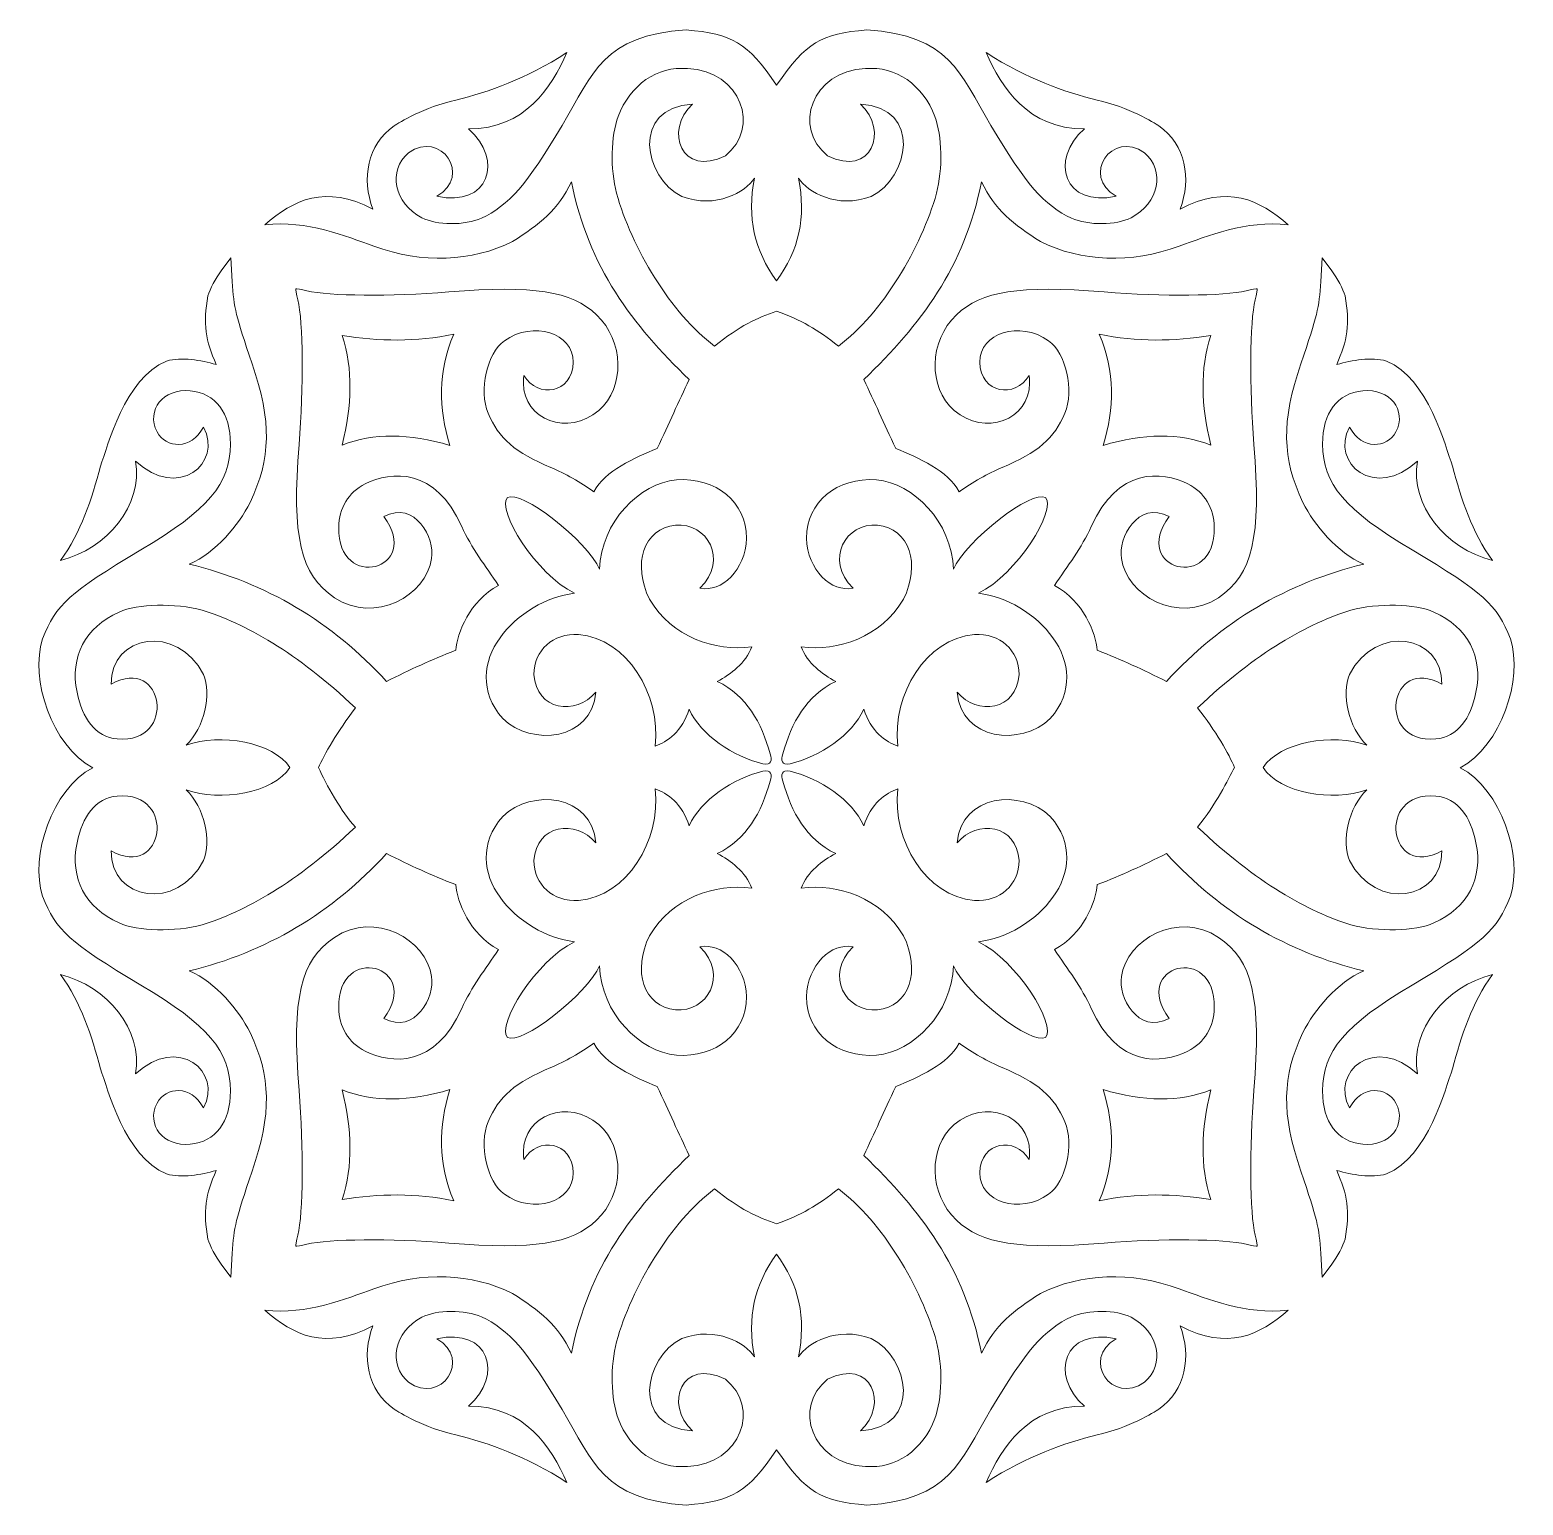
# Model space of a CAD drawing. Header units: inches. Extents: x -4.85 to 4.85, y -4.79 to 4.79.
import ezdxf

# ---------------------------------------------------------------- set-up
doc = ezdxf.new("R2010")
doc.units = ezdxf.units.IN
doc.header["$MEASUREMENT"] = 0
doc.layers.add('Layer 1', color=7, linetype='Continuous')

msp = doc.modelspace()

# ---------------------------------------------------------------- linework, layer by layer
at = {"layer": 'Layer 1', "color": 250, "lineweight": 20}
for points, knots in [([(4.4375, -0.0012), (4.7063, -0.1435), (4.8462, -0.5758), (4.7636, -0.8349), (4.7636, -0.8349), (4.6753, -1.0592), (4.5917, -1.1348), (4.1251, -1.4123), (4.1251, -1.4123), (3.6872, -1.6729), (3.546, -1.8401), (3.545, -2.0993), (3.545, -2.0993), (3.5442, -2.3024), (3.6397, -2.429), (3.8059, -2.445), (3.8059, -2.445), (3.9802, -2.4617), (4.0938, -2.3201), (4.0202, -2.178), (4.0202, -2.178), (3.9636, -2.0719), (3.7984, -2.0586), (3.7201, -2.2082), (3.7201, -2.2082), (3.59, -1.9761), (3.887, -1.7311), (4.1597, -1.9887), (4.1597, -1.9887), (4.1122, -1.7006), (4.3427, -1.4206), (4.647, -1.3433), (4.647, -1.3433), (4.5156, -1.5263), (4.4444, -1.7413), (4.3878, -1.9557), (4.3878, -1.9557), (4.3409, -2.0845), (4.2301, -2.5257), (3.9596, -2.6381), (3.9596, -2.6381), (3.86, -2.6651), (3.7372, -2.6437), (3.6364, -2.6151), (3.6364, -2.6151), (3.7047, -2.7691), (3.7236, -2.8811), (3.6905, -3.0612), (3.6905, -3.0612), (3.6782, -3.1033), (3.6399, -3.176), (3.6053, -3.2228), (3.6053, -3.2228), (3.6053, -3.2228), (3.5425, -3.3078), (3.5425, -3.3078), (3.5425, -3.3078), (3.5425, -3.3078), (3.5328, -3.1547), (3.5328, -3.1547), (3.5328, -3.1547), (3.5217, -2.9799), (3.5109, -2.9352), (3.4029, -2.619), (3.4029, -2.619), (3.2763, -2.248), (3.2802, -2.005), (3.4171, -1.7202), (3.4171, -1.7202), (3.4916, -1.5707), (3.6368, -1.3963), (3.8115, -1.3202), (3.8115, -1.3202), (3.3151, -1.1988), (2.8834, -0.9462), (2.5311, -0.5579), (2.5311, -0.5579), (2.3768, -0.6351), (2.2439, -0.6993), (2.0819, -0.7604), (2.0819, -0.7604), (2.0734, -0.8725), (1.9922, -1.0801), (1.8039, -1.1817), (1.8039, -1.1817), (1.8886, -1.3057), (1.9804, -1.4265), (2.043, -1.5636), (2.043, -1.5636), (2.2135, -1.9487), (2.4991, -1.9259), (2.6705, -1.8401), (2.6705, -1.8401), (2.7794, -1.7856), (2.8388, -1.6821), (2.8415, -1.5594), (2.8415, -1.5594), (2.8504, -1.1352), (2.2943, -1.2831), (2.5484, -1.6286), (2.5484, -1.6286), (2.3466, -1.7366), (2.2119, -1.4842), (2.2394, -1.3572), (2.2394, -1.3572), (2.2703, -1.1142), (2.6086, -0.9284), (2.8679, -1.1023), (2.8679, -1.1023), (3.091, -1.2518), (3.1475, -1.4955), (3.0985, -2.0972), (3.0985, -2.0972), (3.0684, -2.4674), (3.0721, -2.8939), (3.1066, -3.0352), (3.1066, -3.0352), (3.1157, -3.0724), (3.1214, -3.1045), (3.1194, -3.1065), (3.1194, -3.1065), (3.1172, -3.1086), (3.0851, -3.103), (3.0479, -3.094), (3.0479, -3.094), (2.9032, -3.0591), (2.5103, -3.0559), (2.1261, -3.0865), (2.1261, -3.0865), (1.5711, -3.1307), (1.3332, -3.0936), (1.1677, -2.937), (1.1677, -2.937), (0.9885, -2.7674), (0.9819, -2.4686), (1.1541, -2.3176), (1.1541, -2.3176), (1.3481, -2.1476), (1.6437, -2.2549), (1.6422, -2.4948), (1.6422, -2.4948), (1.6421, -2.5217), (1.6419, -2.5373), (1.6397, -2.5438), (1.6397, -2.5438), (1.5505, -2.3946), (1.324, -2.4238), (1.3188, -2.6299), (1.3188, -2.6299), (1.3188, -2.8219), (1.5784, -2.9024), (1.7663, -2.7689), (1.7663, -2.7689), (1.8796, -2.6884), (1.9337, -2.4479), (1.8719, -2.2995), (1.8719, -2.2995), (1.8043, -2.1373), (1.6948, -2.0426), (1.4648, -1.9471), (1.4648, -1.9471), (1.3714, -1.9078), (1.2736, -1.8519), (1.1859, -1.7901), (1.1859, -1.7901), (1.1127, -1.9266), (0.9227, -2.0082), (0.7742, -2.0714), (0.7742, -2.0714), (0.6965, -2.2341), (0.6359, -2.3745), (0.5662, -2.5176), (0.5662, -2.5176), (0.937, -2.8745), (1.2201, -3.2463), (1.3306, -3.8003), (1.3306, -3.8003), (1.4152, -3.6223), (1.5382, -3.5236), (1.7132, -3.4132), (1.7132, -3.4132), (1.979, -3.2823), (2.2988, -3.2687), (2.6138, -3.3832), (2.6138, -3.3832), (2.797, -3.4485), (3.0458, -3.5533), (3.321, -3.5218), (3.321, -3.5218), (3.1353, -3.6856), (2.9284, -3.7852), (2.6191, -3.6239), (2.6191, -3.6239), (2.6955, -3.8225), (2.6562, -4.041), (2.4817, -4.164), (2.4817, -4.164), (2.4513, -4.1856), (2.2847, -4.2877), (2.0813, -4.3307), (2.0813, -4.3307), (1.8628, -4.387), (1.6347, -4.4654), (1.3607, -4.6394), (1.3607, -4.6394), (1.4605, -4.412), (1.6336, -4.1431), (1.9981, -4.1452), (1.9981, -4.1452), (1.77, -3.9436), (1.8666, -3.6314), (2.2051, -3.708), (2.2051, -3.708), (1.9716, -3.8388), (2.1792, -4.1406), (2.3884, -3.9889), (2.3884, -3.9889), (2.5252, -3.874), (2.4811, -3.6611), (2.3013, -3.5678), (2.3013, -3.5678), (2.205, -3.5178), (2.023, -3.5168), (1.9153, -3.5656), (1.9153, -3.5656), (1.7405, -3.6447), (1.6142, -3.7895), (1.391, -4.1667), (1.391, -4.1667), (1.1845, -4.5145), (1.1275, -4.7493), (0.5859, -4.7873), (0.5859, -4.7873), (0.2853, -4.7602), (0.1962, -4.7096), (0.001, -4.4292), (0.001, -4.4292), (-0.1943, -4.7096), (-0.2852, -4.7602), (-0.5859, -4.7873), (-0.5859, -4.7873), (-1.1275, -4.7493), (-1.1845, -4.5145), (-1.391, -4.1667), (-1.391, -4.1667), (-1.6142, -3.7895), (-1.7405, -3.6447), (-1.9152, -3.5656), (-1.9152, -3.5656), (-2.0231, -3.5168), (-2.205, -3.5178), (-2.3013, -3.5678), (-2.3013, -3.5678), (-2.4811, -3.6611), (-2.5252, -3.874), (-2.3884, -3.9889), (-2.3884, -3.9889), (-2.1791, -4.1406), (-1.9716, -3.8388), (-2.2051, -3.708), (-2.2051, -3.708), (-1.8666, -3.6314), (-1.77, -3.9436), (-1.9981, -4.1452), (-1.9981, -4.1452), (-1.6336, -4.1431), (-1.4605, -4.412), (-1.3607, -4.6394), (-1.3607, -4.6394), (-1.6347, -4.4654), (-1.8628, -4.387), (-2.0813, -4.3307), (-2.0813, -4.3307), (-2.2847, -4.2877), (-2.4513, -4.1856), (-2.4817, -4.164), (-2.4817, -4.164), (-2.6562, -4.041), (-2.6955, -3.8225), (-2.6191, -3.6239), (-2.6191, -3.6239), (-2.9284, -3.7852), (-3.1352, -3.6856), (-3.3209, -3.5218), (-3.3209, -3.5218), (-3.0457, -3.5533), (-2.797, -3.4485), (-2.6138, -3.3832), (-2.6138, -3.3832), (-2.2988, -3.2687), (-1.979, -3.2823), (-1.7132, -3.4132), (-1.7132, -3.4132), (-1.5381, -3.5236), (-1.4152, -3.6223), (-1.3306, -3.8003), (-1.3306, -3.8003), (-1.2201, -3.2463), (-0.937, -2.8745), (-0.5662, -2.5176), (-0.5662, -2.5176), (-0.6359, -2.3745), (-0.6965, -2.2341), (-0.7742, -2.0714), (-0.7742, -2.0714), (-0.9227, -2.0082), (-1.1126, -1.9266), (-1.1859, -1.7901), (-1.1859, -1.7901), (-1.2736, -1.8519), (-1.3713, -1.9078), (-1.4649, -1.9471), (-1.4649, -1.9471), (-1.6948, -2.0426), (-1.8043, -2.1373), (-1.8718, -2.2995), (-1.8718, -2.2995), (-1.9337, -2.4479), (-1.8796, -2.6884), (-1.7663, -2.7689), (-1.7663, -2.7689), (-1.5784, -2.9024), (-1.3188, -2.8219), (-1.3188, -2.6299), (-1.3188, -2.6299), (-1.324, -2.4238), (-1.5505, -2.3946), (-1.6397, -2.5438), (-1.6397, -2.5438), (-1.6419, -2.5373), (-1.6421, -2.5217), (-1.6422, -2.4948), (-1.6422, -2.4948), (-1.6436, -2.2549), (-1.3481, -2.1476), (-1.1541, -2.3176), (-1.1541, -2.3176), (-0.9819, -2.4686), (-0.9885, -2.7674), (-1.1677, -2.937), (-1.1677, -2.937), (-1.3332, -3.0936), (-1.571, -3.1307), (-2.126, -3.0865), (-2.126, -3.0865), (-2.5103, -3.0559), (-2.9032, -3.0591), (-3.0478, -3.094), (-3.0478, -3.094), (-3.0851, -3.103), (-3.1172, -3.1086), (-3.1193, -3.1065), (-3.1193, -3.1065), (-3.1214, -3.1045), (-3.1157, -3.0724), (-3.1066, -3.0352), (-3.1066, -3.0352), (-3.0721, -2.8939), (-3.0684, -2.4674), (-3.0985, -2.0972), (-3.0985, -2.0972), (-3.1475, -1.4955), (-3.091, -1.2518), (-2.8679, -1.1023), (-2.8679, -1.1023), (-2.6086, -0.9284), (-2.2704, -1.1142), (-2.2394, -1.3572), (-2.2394, -1.3572), (-2.2119, -1.4842), (-2.3465, -1.7366), (-2.5484, -1.6286), (-2.5484, -1.6286), (-2.2942, -1.2831), (-2.8504, -1.1352), (-2.8415, -1.5594), (-2.8415, -1.5594), (-2.8387, -1.6821), (-2.7794, -1.7856), (-2.6705, -1.8401), (-2.6705, -1.8401), (-2.4991, -1.9259), (-2.2135, -1.9487), (-2.0429, -1.5636), (-2.0429, -1.5636), (-1.9804, -1.4265), (-1.8886, -1.3057), (-1.8039, -1.1817), (-1.8039, -1.1817), (-1.9922, -1.0801), (-2.0734, -0.8725), (-2.0819, -0.7604), (-2.0819, -0.7604), (-2.2438, -0.6993), (-2.3767, -0.6351), (-2.5311, -0.5579), (-2.5311, -0.5579), (-2.8834, -0.9462), (-3.3151, -1.1988), (-3.8114, -1.3202), (-3.8114, -1.3202), (-3.6368, -1.3963), (-3.4915, -1.5707), (-3.4171, -1.7202), (-3.4171, -1.7202), (-3.2802, -2.005), (-3.2763, -2.248), (-3.4029, -2.619), (-3.4029, -2.619), (-3.5108, -2.9352), (-3.5217, -2.9799), (-3.5328, -3.1547), (-3.5328, -3.1547), (-3.5328, -3.1547), (-3.5425, -3.3078), (-3.5425, -3.3078), (-3.5425, -3.3078), (-3.5425, -3.3078), (-3.6053, -3.2228), (-3.6053, -3.2228), (-3.6053, -3.2228), (-3.6399, -3.176), (-3.6782, -3.1033), (-3.6905, -3.0612), (-3.6905, -3.0612), (-3.7236, -2.8811), (-3.7047, -2.7691), (-3.6364, -2.6151), (-3.6364, -2.6151), (-3.7372, -2.6437), (-3.86, -2.6651), (-3.9596, -2.6381), (-3.9596, -2.6381), (-4.2301, -2.5257), (-4.3409, -2.0845), (-4.3878, -1.9557), (-4.3878, -1.9557), (-4.4444, -1.7413), (-4.5156, -1.5263), (-4.647, -1.3433), (-4.647, -1.3433), (-4.3427, -1.4206), (-4.1121, -1.7006), (-4.1597, -1.9887), (-4.1597, -1.9887), (-3.887, -1.7311), (-3.59, -1.9761), (-3.7201, -2.2082), (-3.7201, -2.2082), (-3.7984, -2.0586), (-3.9636, -2.0719), (-4.0202, -2.178), (-4.0202, -2.178), (-4.0938, -2.3201), (-3.9802, -2.4617), (-3.8059, -2.445), (-3.8059, -2.445), (-3.6397, -2.429), (-3.5442, -2.3024), (-3.545, -2.0993), (-3.545, -2.0993), (-3.546, -1.8401), (-3.6872, -1.6729), (-4.1251, -1.4123), (-4.1251, -1.4123), (-4.5917, -1.1348), (-4.6754, -1.0592), (-4.7636, -0.8349), (-4.7636, -0.8349), (-4.8462, -0.5758), (-4.7062, -0.1435), (-4.4375, -0.0012), (-4.4375, -0.0012), (-4.7062, 0.1411), (-4.8462, 0.5757), (-4.7636, 0.8348), (-4.7636, 0.8348), (-4.6754, 1.0591), (-4.5917, 1.1347), (-4.1251, 1.4123), (-4.1251, 1.4123), (-3.6872, 1.6728), (-3.546, 1.84), (-3.545, 2.0993), (-3.545, 2.0993), (-3.5442, 2.3024), (-3.6397, 2.429), (-3.8059, 2.445), (-3.8059, 2.445), (-3.9802, 2.4617), (-4.0938, 2.32), (-4.0202, 2.1779), (-4.0202, 2.1779), (-3.9636, 2.0719), (-3.7984, 2.0586), (-3.7201, 2.2082), (-3.7201, 2.2082), (-3.59, 1.9761), (-3.887, 1.7311), (-4.1597, 1.9888), (-4.1597, 1.9888), (-4.1121, 1.7006), (-4.3427, 1.4206), (-4.647, 1.3433), (-4.647, 1.3433), (-4.5156, 1.5262), (-4.4444, 1.7413), (-4.3878, 1.9556), (-4.3878, 1.9556), (-4.3409, 2.0845), (-4.2301, 2.5257), (-3.9596, 2.6381), (-3.9596, 2.6381), (-3.86, 2.665), (-3.7372, 2.6436), (-3.6364, 2.6151), (-3.6364, 2.6151), (-3.7047, 2.7691), (-3.7236, 2.8811), (-3.6905, 3.0612), (-3.6905, 3.0612), (-3.6782, 3.1033), (-3.6399, 3.176), (-3.6053, 3.2227), (-3.6053, 3.2227), (-3.6053, 3.2227), (-3.5425, 3.3078), (-3.5425, 3.3078), (-3.5425, 3.3078), (-3.5425, 3.3078), (-3.5328, 3.1547), (-3.5328, 3.1547), (-3.5328, 3.1547), (-3.5217, 2.9799), (-3.5108, 2.9352), (-3.4029, 2.6189), (-3.4029, 2.6189), (-3.2763, 2.2479), (-3.2802, 2.005), (-3.4171, 1.7202), (-3.4171, 1.7202), (-3.4915, 1.5707), (-3.6368, 1.3963), (-3.8114, 1.3201), (-3.8114, 1.3201), (-3.3151, 1.1987), (-2.8834, 0.9462), (-2.5311, 0.5579), (-2.5311, 0.5579), (-2.3767, 0.635), (-2.2438, 0.6993), (-2.0819, 0.7605), (-2.0819, 0.7605), (-2.0734, 0.8725), (-1.9922, 1.0801), (-1.8039, 1.1817), (-1.8039, 1.1817), (-1.8886, 1.3057), (-1.9804, 1.4265), (-2.0429, 1.5637), (-2.0429, 1.5637), (-2.2135, 1.9486), (-2.4991, 1.9259), (-2.6705, 1.8401), (-2.6705, 1.8401), (-2.7794, 1.7856), (-2.8387, 1.6821), (-2.8415, 1.5594), (-2.8415, 1.5594), (-2.8504, 1.1352), (-2.2942, 1.283), (-2.5484, 1.6285), (-2.5484, 1.6285), (-2.3465, 1.7366), (-2.2119, 1.4842), (-2.2394, 1.3572), (-2.2394, 1.3572), (-2.2704, 1.1142), (-2.6086, 0.9284), (-2.8679, 1.1022), (-2.8679, 1.1022), (-3.091, 1.2518), (-3.1475, 1.4955), (-3.0985, 2.0972), (-3.0985, 2.0972), (-3.0684, 2.4674), (-3.0721, 2.8939), (-3.1066, 3.0352), (-3.1066, 3.0352), (-3.1157, 3.0723), (-3.1214, 3.1044), (-3.1193, 3.1065), (-3.1193, 3.1065), (-3.1172, 3.1086), (-3.0851, 3.103), (-3.0478, 3.094), (-3.0478, 3.094), (-2.9032, 3.0591), (-2.5103, 3.056), (-2.126, 3.0865), (-2.126, 3.0865), (-1.571, 3.1306), (-1.3332, 3.0935), (-1.1677, 2.9369), (-1.1677, 2.9369), (-0.9885, 2.7674), (-0.9819, 2.4685), (-1.1541, 2.3176), (-1.1541, 2.3176), (-1.3481, 2.1476), (-1.6436, 2.2549), (-1.6422, 2.4948), (-1.6422, 2.4948), (-1.6421, 2.5217), (-1.6419, 2.5373), (-1.6397, 2.5438), (-1.6397, 2.5438), (-1.5505, 2.3947), (-1.324, 2.4238), (-1.3188, 2.63), (-1.3188, 2.63), (-1.3188, 2.8218), (-1.5784, 2.9024), (-1.7663, 2.7689), (-1.7663, 2.7689), (-1.8796, 2.6883), (-1.9337, 2.4478), (-1.8718, 2.2995), (-1.8718, 2.2995), (-1.8043, 2.1373), (-1.6948, 2.0426), (-1.4649, 1.9471), (-1.4649, 1.9471), (-1.3713, 1.9078), (-1.2736, 1.8519), (-1.1859, 1.7901), (-1.1859, 1.7901), (-1.1126, 1.9266), (-0.9227, 2.0082), (-0.7742, 2.0714), (-0.7742, 2.0714), (-0.6965, 2.2341), (-0.6359, 2.3744), (-0.5662, 2.5176), (-0.5662, 2.5176), (-0.937, 2.8745), (-1.2201, 3.2464), (-1.3306, 3.8002), (-1.3306, 3.8002), (-1.4152, 3.6223), (-1.5381, 3.5236), (-1.7132, 3.4132), (-1.7132, 3.4132), (-1.979, 3.2822), (-2.2988, 3.2686), (-2.6138, 3.3831), (-2.6138, 3.3831), (-2.797, 3.4484), (-3.0457, 3.5533), (-3.3209, 3.5218), (-3.3209, 3.5218), (-3.1352, 3.6855), (-2.9284, 3.7852), (-2.6191, 3.6239), (-2.6191, 3.6239), (-2.6955, 3.8225), (-2.6562, 4.041), (-2.4817, 4.164), (-2.4817, 4.164), (-2.4513, 4.1855), (-2.2847, 4.2877), (-2.0813, 4.3307), (-2.0813, 4.3307), (-1.8628, 4.387), (-1.6347, 4.4654), (-1.3607, 4.6394), (-1.3607, 4.6394), (-1.4605, 4.4119), (-1.6336, 4.143), (-1.9981, 4.1452), (-1.9981, 4.1452), (-1.77, 3.9436), (-1.8666, 3.6314), (-2.2051, 3.708), (-2.2051, 3.708), (-1.9716, 3.8387), (-2.1791, 4.1405), (-2.3884, 3.9888), (-2.3884, 3.9888), (-2.5252, 3.8739), (-2.4811, 3.6611), (-2.3013, 3.5677), (-2.3013, 3.5677), (-2.205, 3.5178), (-2.0231, 3.5167), (-1.9152, 3.5656), (-1.9152, 3.5656), (-1.7405, 3.6447), (-1.6142, 3.7895), (-1.391, 4.1667), (-1.391, 4.1667), (-1.1845, 4.5144), (-1.1275, 4.7493), (-0.5859, 4.7873), (-0.5859, 4.7873), (-0.2852, 4.7602), (-0.1943, 4.7095), (0.001, 4.4292), (0.001, 4.4292), (0.1962, 4.7095), (0.2853, 4.7602), (0.5859, 4.7873), (0.5859, 4.7873), (1.1275, 4.7493), (1.1845, 4.5144), (1.391, 4.1667), (1.391, 4.1667), (1.6142, 3.7895), (1.7405, 3.6447), (1.9153, 3.5656), (1.9153, 3.5656), (2.023, 3.5167), (2.205, 3.5178), (2.3013, 3.5677), (2.3013, 3.5677), (2.4811, 3.6611), (2.5252, 3.8739), (2.3884, 3.9888), (2.3884, 3.9888), (2.1792, 4.1405), (1.9716, 3.8387), (2.2051, 3.708), (2.2051, 3.708), (1.8666, 3.6314), (1.77, 3.9436), (1.9981, 4.1452), (1.9981, 4.1452), (1.6336, 4.143), (1.4605, 4.4119), (1.3607, 4.6394), (1.3607, 4.6394), (1.6347, 4.4654), (1.8628, 4.387), (2.0813, 4.3307), (2.0813, 4.3307), (2.2847, 4.2877), (2.4513, 4.1855), (2.4817, 4.164), (2.4817, 4.164), (2.6562, 4.041), (2.6955, 3.8225), (2.6191, 3.6239), (2.6191, 3.6239), (2.9284, 3.7852), (3.1353, 3.6855), (3.321, 3.5218), (3.321, 3.5218), (3.0458, 3.5533), (2.797, 3.4484), (2.6138, 3.3831), (2.6138, 3.3831), (2.2988, 3.2686), (1.979, 3.2822), (1.7132, 3.4132), (1.7132, 3.4132), (1.5382, 3.5236), (1.4152, 3.6223), (1.3306, 3.8002), (1.3306, 3.8002), (1.2201, 3.2464), (0.937, 2.8745), (0.5662, 2.5176), (0.5662, 2.5176), (0.6359, 2.3744), (0.6965, 2.2341), (0.7742, 2.0714), (0.7742, 2.0714), (0.9227, 2.0082), (1.1127, 1.9266), (1.1859, 1.7901), (1.1859, 1.7901), (1.2736, 1.8519), (1.3714, 1.9078), (1.4648, 1.9471), (1.4648, 1.9471), (1.6948, 2.0426), (1.8043, 2.1373), (1.8719, 2.2995), (1.8719, 2.2995), (1.9337, 2.4478), (1.8796, 2.6883), (1.7663, 2.7689), (1.7663, 2.7689), (1.5784, 2.9024), (1.3188, 2.8218), (1.3188, 2.63), (1.3188, 2.63), (1.324, 2.4238), (1.5505, 2.3947), (1.6397, 2.5438), (1.6397, 2.5438), (1.6419, 2.5373), (1.6421, 2.5217), (1.6422, 2.4948), (1.6422, 2.4948), (1.6437, 2.2549), (1.3481, 2.1476), (1.1541, 2.3176), (1.1541, 2.3176), (0.9819, 2.4685), (0.9885, 2.7674), (1.1677, 2.9369), (1.1677, 2.9369), (1.3332, 3.0935), (1.5711, 3.1306), (2.1261, 3.0865), (2.1261, 3.0865), (2.5103, 3.056), (2.9032, 3.0591), (3.0479, 3.094), (3.0479, 3.094), (3.0851, 3.103), (3.1172, 3.1086), (3.1194, 3.1065), (3.1194, 3.1065), (3.1214, 3.1044), (3.1157, 3.0723), (3.1066, 3.0352), (3.1066, 3.0352), (3.0721, 2.8939), (3.0684, 2.4674), (3.0985, 2.0972), (3.0985, 2.0972), (3.1475, 1.4955), (3.091, 1.2518), (2.8679, 1.1022), (2.8679, 1.1022), (2.6086, 0.9284), (2.2703, 1.1142), (2.2394, 1.3572), (2.2394, 1.3572), (2.2119, 1.4842), (2.3466, 1.7366), (2.5484, 1.6285), (2.5484, 1.6285), (2.2943, 1.283), (2.8504, 1.1352), (2.8415, 1.5594), (2.8415, 1.5594), (2.8388, 1.6821), (2.7794, 1.7856), (2.6705, 1.8401), (2.6705, 1.8401), (2.4991, 1.9259), (2.2135, 1.9486), (2.043, 1.5637), (2.043, 1.5637), (1.9804, 1.4265), (1.8886, 1.3057), (1.8039, 1.1817), (1.8039, 1.1817), (1.9922, 1.0801), (2.0734, 0.8725), (2.0819, 0.7605), (2.0819, 0.7605), (2.2439, 0.6993), (2.3768, 0.635), (2.5311, 0.5579), (2.5311, 0.5579), (2.8834, 0.9462), (3.3151, 1.1987), (3.8115, 1.3201), (3.8115, 1.3201), (3.6368, 1.3963), (3.4916, 1.5707), (3.4171, 1.7202), (3.4171, 1.7202), (3.2802, 2.005), (3.2763, 2.2479), (3.4029, 2.6189), (3.4029, 2.6189), (3.5109, 2.9352), (3.5217, 2.9799), (3.5328, 3.1547), (3.5328, 3.1547), (3.5328, 3.1547), (3.5425, 3.3078), (3.5425, 3.3078), (3.5425, 3.3078), (3.5425, 3.3078), (3.6053, 3.2227), (3.6053, 3.2227), (3.6053, 3.2227), (3.6399, 3.176), (3.6782, 3.1033), (3.6905, 3.0612), (3.6905, 3.0612), (3.7236, 2.8811), (3.7047, 2.7691), (3.6364, 2.6151), (3.6364, 2.6151), (3.7372, 2.6436), (3.86, 2.665), (3.9596, 2.6381), (3.9596, 2.6381), (4.2301, 2.5257), (4.3409, 2.0845), (4.3878, 1.9556), (4.3878, 1.9556), (4.4444, 1.7413), (4.5156, 1.5262), (4.647, 1.3433), (4.647, 1.3433), (4.3427, 1.4206), (4.1122, 1.7006), (4.1597, 1.9888), (4.1597, 1.9888), (3.887, 1.7311), (3.59, 1.9761), (3.7201, 2.2082), (3.7201, 2.2082), (3.7984, 2.0586), (3.9636, 2.0719), (4.0202, 2.1779), (4.0202, 2.1779), (4.0938, 2.32), (3.9802, 2.4617), (3.8059, 2.445), (3.8059, 2.445), (3.6397, 2.429), (3.5442, 2.3024), (3.545, 2.0993), (3.545, 2.0993), (3.546, 1.84), (3.6872, 1.6728), (4.1251, 1.4123), (4.1251, 1.4123), (4.5917, 1.1347), (4.6753, 1.0591), (4.7636, 0.8348), (4.7636, 0.8348), (4.8462, 0.5757), (4.7063, 0.1411), (4.4375, -0.0012)], [0, 0, 0, 0, 0.004219, 0.004219, 0.004219, 0.004219, 0.008439, 0.008439, 0.008439, 0.008439, 0.012658, 0.012658, 0.012658, 0.012658, 0.016878, 0.016878, 0.016878, 0.016878, 0.021097, 0.021097, 0.021097, 0.021097, 0.025316, 0.025316, 0.025316, 0.025316, 0.029536, 0.029536, 0.029536, 0.029536, 0.033755, 0.033755, 0.033755, 0.033755, 0.037975, 0.037975, 0.037975, 0.037975, 0.042194, 0.042194, 0.042194, 0.042194, 0.046414, 0.046414, 0.046414, 0.046414, 0.050633, 0.050633, 0.050633, 0.050633, 0.054852, 0.054852, 0.054852, 0.054852, 0.059072, 0.059072, 0.059072, 0.059072, 0.063291, 0.063291, 0.063291, 0.063291, 0.067511, 0.067511, 0.067511, 0.067511, 0.07173, 0.07173, 0.07173, 0.07173, 0.075949, 0.075949, 0.075949, 0.075949, 0.080169, 0.080169, 0.080169, 0.080169, 0.084388, 0.084388, 0.084388, 0.084388, 0.088608, 0.088608, 0.088608, 0.088608, 0.092827, 0.092827, 0.092827, 0.092827, 0.097046, 0.097046, 0.097046, 0.097046, 0.101266, 0.101266, 0.101266, 0.101266, 0.105485, 0.105485, 0.105485, 0.105485, 0.109705, 0.109705, 0.109705, 0.109705, 0.113924, 0.113924, 0.113924, 0.113924, 0.118143, 0.118143, 0.118143, 0.118143, 0.122363, 0.122363, 0.122363, 0.122363, 0.126582, 0.126582, 0.126582, 0.126582, 0.130802, 0.130802, 0.130802, 0.130802, 0.135021, 0.135021, 0.135021, 0.135021, 0.139241, 0.139241, 0.139241, 0.139241, 0.14346, 0.14346, 0.14346, 0.14346, 0.147679, 0.147679, 0.147679, 0.147679, 0.151899, 0.151899, 0.151899, 0.151899, 0.156118, 0.156118, 0.156118, 0.156118, 0.160338, 0.160338, 0.160338, 0.160338, 0.164557, 0.164557, 0.164557, 0.164557, 0.168776, 0.168776, 0.168776, 0.168776, 0.172996, 0.172996, 0.172996, 0.172996, 0.177215, 0.177215, 0.177215, 0.177215, 0.181435, 0.181435, 0.181435, 0.181435, 0.185654, 0.185654, 0.185654, 0.185654, 0.189873, 0.189873, 0.189873, 0.189873, 0.194093, 0.194093, 0.194093, 0.194093, 0.198312, 0.198312, 0.198312, 0.198312, 0.202532, 0.202532, 0.202532, 0.202532, 0.206751, 0.206751, 0.206751, 0.206751, 0.21097, 0.21097, 0.21097, 0.21097, 0.21519, 0.21519, 0.21519, 0.21519, 0.219409, 0.219409, 0.219409, 0.219409, 0.223629, 0.223629, 0.223629, 0.223629, 0.227848, 0.227848, 0.227848, 0.227848, 0.232068, 0.232068, 0.232068, 0.232068, 0.236287, 0.236287, 0.236287, 0.236287, 0.240506, 0.240506, 0.240506, 0.240506, 0.244726, 0.244726, 0.244726, 0.244726, 0.248945, 0.248945, 0.248945, 0.248945, 0.253165, 0.253165, 0.253165, 0.253165, 0.257384, 0.257384, 0.257384, 0.257384, 0.261603, 0.261603, 0.261603, 0.261603, 0.265823, 0.265823, 0.265823, 0.265823, 0.270042, 0.270042, 0.270042, 0.270042, 0.274262, 0.274262, 0.274262, 0.274262, 0.278481, 0.278481, 0.278481, 0.278481, 0.2827, 0.2827, 0.2827, 0.2827, 0.28692, 0.28692, 0.28692, 0.28692, 0.291139, 0.291139, 0.291139, 0.291139, 0.295359, 0.295359, 0.295359, 0.295359, 0.299578, 0.299578, 0.299578, 0.299578, 0.303797, 0.303797, 0.303797, 0.303797, 0.308017, 0.308017, 0.308017, 0.308017, 0.312236, 0.312236, 0.312236, 0.312236, 0.316456, 0.316456, 0.316456, 0.316456, 0.320675, 0.320675, 0.320675, 0.320675, 0.324895, 0.324895, 0.324895, 0.324895, 0.329114, 0.329114, 0.329114, 0.329114, 0.333333, 0.333333, 0.333333, 0.333333, 0.337553, 0.337553, 0.337553, 0.337553, 0.341772, 0.341772, 0.341772, 0.341772, 0.345992, 0.345992, 0.345992, 0.345992, 0.350211, 0.350211, 0.350211, 0.350211, 0.35443, 0.35443, 0.35443, 0.35443, 0.35865, 0.35865, 0.35865, 0.35865, 0.362869, 0.362869, 0.362869, 0.362869, 0.367089, 0.367089, 0.367089, 0.367089, 0.371308, 0.371308, 0.371308, 0.371308, 0.375527, 0.375527, 0.375527, 0.375527, 0.379747, 0.379747, 0.379747, 0.379747, 0.383966, 0.383966, 0.383966, 0.383966, 0.388186, 0.388186, 0.388186, 0.388186, 0.392405, 0.392405, 0.392405, 0.392405, 0.396624, 0.396624, 0.396624, 0.396624, 0.400844, 0.400844, 0.400844, 0.400844, 0.405063, 0.405063, 0.405063, 0.405063, 0.409283, 0.409283, 0.409283, 0.409283, 0.413502, 0.413502, 0.413502, 0.413502, 0.417722, 0.417722, 0.417722, 0.417722, 0.421941, 0.421941, 0.421941, 0.421941, 0.42616, 0.42616, 0.42616, 0.42616, 0.43038, 0.43038, 0.43038, 0.43038, 0.434599, 0.434599, 0.434599, 0.434599, 0.438819, 0.438819, 0.438819, 0.438819, 0.443038, 0.443038, 0.443038, 0.443038, 0.447257, 0.447257, 0.447257, 0.447257, 0.451477, 0.451477, 0.451477, 0.451477, 0.455696, 0.455696, 0.455696, 0.455696, 0.459916, 0.459916, 0.459916, 0.459916, 0.464135, 0.464135, 0.464135, 0.464135, 0.468354, 0.468354, 0.468354, 0.468354, 0.472574, 0.472574, 0.472574, 0.472574, 0.476793, 0.476793, 0.476793, 0.476793, 0.481013, 0.481013, 0.481013, 0.481013, 0.485232, 0.485232, 0.485232, 0.485232, 0.489451, 0.489451, 0.489451, 0.489451, 0.493671, 0.493671, 0.493671, 0.493671, 0.49789, 0.49789, 0.49789, 0.49789, 0.50211, 0.50211, 0.50211, 0.50211, 0.506329, 0.506329, 0.506329, 0.506329, 0.510549, 0.510549, 0.510549, 0.510549, 0.514768, 0.514768, 0.514768, 0.514768, 0.518987, 0.518987, 0.518987, 0.518987, 0.523207, 0.523207, 0.523207, 0.523207, 0.527426, 0.527426, 0.527426, 0.527426, 0.531646, 0.531646, 0.531646, 0.531646, 0.535865, 0.535865, 0.535865, 0.535865, 0.540084, 0.540084, 0.540084, 0.540084, 0.544304, 0.544304, 0.544304, 0.544304, 0.548523, 0.548523, 0.548523, 0.548523, 0.552743, 0.552743, 0.552743, 0.552743, 0.556962, 0.556962, 0.556962, 0.556962, 0.561181, 0.561181, 0.561181, 0.561181, 0.565401, 0.565401, 0.565401, 0.565401, 0.56962, 0.56962, 0.56962, 0.56962, 0.57384, 0.57384, 0.57384, 0.57384, 0.578059, 0.578059, 0.578059, 0.578059, 0.582278, 0.582278, 0.582278, 0.582278, 0.586498, 0.586498, 0.586498, 0.586498, 0.590717, 0.590717, 0.590717, 0.590717, 0.594937, 0.594937, 0.594937, 0.594937, 0.599156, 0.599156, 0.599156, 0.599156, 0.603376, 0.603376, 0.603376, 0.603376, 0.607595, 0.607595, 0.607595, 0.607595, 0.611814, 0.611814, 0.611814, 0.611814, 0.616034, 0.616034, 0.616034, 0.616034, 0.620253, 0.620253, 0.620253, 0.620253, 0.624473, 0.624473, 0.624473, 0.624473, 0.628692, 0.628692, 0.628692, 0.628692, 0.632911, 0.632911, 0.632911, 0.632911, 0.637131, 0.637131, 0.637131, 0.637131, 0.64135, 0.64135, 0.64135, 0.64135, 0.64557, 0.64557, 0.64557, 0.64557, 0.649789, 0.649789, 0.649789, 0.649789, 0.654008, 0.654008, 0.654008, 0.654008, 0.658228, 0.658228, 0.658228, 0.658228, 0.662447, 0.662447, 0.662447, 0.662447, 0.666667, 0.666667, 0.666667, 0.666667, 0.670886, 0.670886, 0.670886, 0.670886, 0.675105, 0.675105, 0.675105, 0.675105, 0.679325, 0.679325, 0.679325, 0.679325, 0.683544, 0.683544, 0.683544, 0.683544, 0.687764, 0.687764, 0.687764, 0.687764, 0.691983, 0.691983, 0.691983, 0.691983, 0.696203, 0.696203, 0.696203, 0.696203, 0.700422, 0.700422, 0.700422, 0.700422, 0.704641, 0.704641, 0.704641, 0.704641, 0.708861, 0.708861, 0.708861, 0.708861, 0.71308, 0.71308, 0.71308, 0.71308, 0.7173, 0.7173, 0.7173, 0.7173, 0.721519, 0.721519, 0.721519, 0.721519, 0.725738, 0.725738, 0.725738, 0.725738, 0.729958, 0.729958, 0.729958, 0.729958, 0.734177, 0.734177, 0.734177, 0.734177, 0.738397, 0.738397, 0.738397, 0.738397, 0.742616, 0.742616, 0.742616, 0.742616, 0.746835, 0.746835, 0.746835, 0.746835, 0.751055, 0.751055, 0.751055, 0.751055, 0.755274, 0.755274, 0.755274, 0.755274, 0.759494, 0.759494, 0.759494, 0.759494, 0.763713, 0.763713, 0.763713, 0.763713, 0.767932, 0.767932, 0.767932, 0.767932, 0.772152, 0.772152, 0.772152, 0.772152, 0.776371, 0.776371, 0.776371, 0.776371, 0.780591, 0.780591, 0.780591, 0.780591, 0.78481, 0.78481, 0.78481, 0.78481, 0.78903, 0.78903, 0.78903, 0.78903, 0.793249, 0.793249, 0.793249, 0.793249, 0.797468, 0.797468, 0.797468, 0.797468, 0.801688, 0.801688, 0.801688, 0.801688, 0.805907, 0.805907, 0.805907, 0.805907, 0.810127, 0.810127, 0.810127, 0.810127, 0.814346, 0.814346, 0.814346, 0.814346, 0.818565, 0.818565, 0.818565, 0.818565, 0.822785, 0.822785, 0.822785, 0.822785, 0.827004, 0.827004, 0.827004, 0.827004, 0.831224, 0.831224, 0.831224, 0.831224, 0.835443, 0.835443, 0.835443, 0.835443, 0.839662, 0.839662, 0.839662, 0.839662, 0.843882, 0.843882, 0.843882, 0.843882, 0.848101, 0.848101, 0.848101, 0.848101, 0.852321, 0.852321, 0.852321, 0.852321, 0.85654, 0.85654, 0.85654, 0.85654, 0.860759, 0.860759, 0.860759, 0.860759, 0.864979, 0.864979, 0.864979, 0.864979, 0.869198, 0.869198, 0.869198, 0.869198, 0.873418, 0.873418, 0.873418, 0.873418, 0.877637, 0.877637, 0.877637, 0.877637, 0.881857, 0.881857, 0.881857, 0.881857, 0.886076, 0.886076, 0.886076, 0.886076, 0.890295, 0.890295, 0.890295, 0.890295, 0.894515, 0.894515, 0.894515, 0.894515, 0.898734, 0.898734, 0.898734, 0.898734, 0.902954, 0.902954, 0.902954, 0.902954, 0.907173, 0.907173, 0.907173, 0.907173, 0.911392, 0.911392, 0.911392, 0.911392, 0.915612, 0.915612, 0.915612, 0.915612, 0.919831, 0.919831, 0.919831, 0.919831, 0.924051, 0.924051, 0.924051, 0.924051, 0.92827, 0.92827, 0.92827, 0.92827, 0.932489, 0.932489, 0.932489, 0.932489, 0.936709, 0.936709, 0.936709, 0.936709, 0.940928, 0.940928, 0.940928, 0.940928, 0.945148, 0.945148, 0.945148, 0.945148, 0.949367, 0.949367, 0.949367, 0.949367, 0.953586, 0.953586, 0.953586, 0.953586, 0.957806, 0.957806, 0.957806, 0.957806, 0.962025, 0.962025, 0.962025, 0.962025, 0.966245, 0.966245, 0.966245, 0.966245, 0.970464, 0.970464, 0.970464, 0.970464, 0.974684, 0.974684, 0.974684, 0.974684, 0.978903, 0.978903, 0.978903, 0.978903, 0.983122, 0.983122, 0.983122, 0.983122, 0.987342, 0.987342, 0.987342, 0.987342, 0.991561, 0.991561, 0.991561, 0.991561, 1, 1, 1, 1]), ([(0.402, 2.7351), (0.6854, 2.9446), (0.9414, 3.3769), (1.0384, 3.7265), (1.0384, 3.7265), (1.0797, 3.8847), (1.0753, 4.0995), (1.0283, 4.2249), (1.0283, 4.2249), (0.951, 4.431), (0.773, 4.5538), (0.5781, 4.5355), (0.5781, 4.5355), (0.2273, 4.5232), (0.1034, 4.1469), (0.3321, 3.9704), (0.3321, 3.9704), (0.6165, 3.8268), (0.7306, 4.1334), (0.5452, 4.3055), (0.5452, 4.3055), (0.9494, 4.2822), (0.8603, 3.8222), (0.6135, 3.7059), (0.6135, 3.7059), (0.3904, 3.6239), (0.2038, 3.7335), (0.1428, 3.8252), (0.1428, 3.8252), (0.1934, 3.5689), (0.1458, 3.3545), (0.001, 3.1591), (0.001, 3.1591), (-0.1438, 3.3545), (-0.1934, 3.5689), (-0.1427, 3.8252), (-0.1427, 3.8252), (-0.2037, 3.7335), (-0.3903, 3.6239), (-0.6135, 3.7059), (-0.6135, 3.7059), (-0.8603, 3.8222), (-0.9494, 4.2822), (-0.5451, 4.3055), (-0.5451, 4.3055), (-0.7305, 4.1334), (-0.6164, 3.8268), (-0.332, 3.9704), (-0.332, 3.9704), (-0.1034, 4.1469), (-0.2273, 4.5232), (-0.5781, 4.5355), (-0.5781, 4.5355), (-0.7729, 4.5538), (-0.9509, 4.431), (-1.0282, 4.2249), (-1.0282, 4.2249), (-1.0753, 4.0995), (-1.0796, 3.8847), (-1.0383, 3.7265), (-1.0383, 3.7265), (-0.9413, 3.3769), (-0.6854, 2.9446), (-0.402, 2.7351), (-0.402, 2.7351), (-0.2387, 2.8656), (-0.1252, 2.9203), (0.0009, 2.9611), (0.0009, 2.9611), (0.1571, 2.907), (0.2672, 2.8402), (0.402, 2.7351)], [0, 0, 0, 0, 0.052632, 0.052632, 0.052632, 0.052632, 0.105263, 0.105263, 0.105263, 0.105263, 0.157895, 0.157895, 0.157895, 0.157895, 0.210526, 0.210526, 0.210526, 0.210526, 0.263158, 0.263158, 0.263158, 0.263158, 0.315789, 0.315789, 0.315789, 0.315789, 0.368421, 0.368421, 0.368421, 0.368421, 0.421053, 0.421053, 0.421053, 0.421053, 0.473684, 0.473684, 0.473684, 0.473684, 0.526316, 0.526316, 0.526316, 0.526316, 0.578947, 0.578947, 0.578947, 0.578947, 0.631579, 0.631579, 0.631579, 0.631579, 0.684211, 0.684211, 0.684211, 0.684211, 0.736842, 0.736842, 0.736842, 0.736842, 0.789474, 0.789474, 0.789474, 0.789474, 0.842105, 0.842105, 0.842105, 0.842105, 0.894737, 0.894737, 0.894737, 0.894737, 1, 1, 1, 1]), ([(-2.8192, 2.803), (-2.5803, 2.7661), (-2.3355, 2.7603), (-2.0944, 2.8127), (-2.0944, 2.8127), (-2.1995, 2.5682), (-2.1955, 2.331), (-2.1193, 2.0905), (-2.1193, 2.0905), (-2.3838, 2.17), (-2.6185, 2.1721), (-2.8185, 2.0922), (-2.8185, 2.0922), (-2.7562, 2.3534), (-2.7471, 2.5825), (-2.8192, 2.803), (-2.8192, 2.803), (-2.8192, 2.803), (-2.8192, 2.803), (-2.8192, 2.803)], [0, 0, 0, 0, 0.166667, 0.166667, 0.166667, 0.166667, 0.333333, 0.333333, 0.333333, 0.333333, 0.5, 0.5, 0.5, 0.5, 0.666667, 0.666667, 0.666667, 0.666667, 1, 1, 1, 1]), ([(2.8192, 2.803), (2.5803, 2.7661), (2.3355, 2.7603), (2.0945, 2.8127), (2.0945, 2.8127), (2.1995, 2.5682), (2.1955, 2.331), (2.1194, 2.0905), (2.1194, 2.0905), (2.3838, 2.17), (2.6184, 2.1721), (2.8186, 2.0922), (2.8186, 2.0922), (2.7563, 2.3534), (2.7471, 2.5825), (2.8192, 2.803), (2.8192, 2.803), (2.8192, 2.803), (2.8192, 2.803), (2.8192, 2.803)], [0, 0, 0, 0, 0.166667, 0.166667, 0.166667, 0.166667, 0.333333, 0.333333, 0.333333, 0.333333, 0.5, 0.5, 0.5, 0.5, 0.666667, 0.666667, 0.666667, 0.666667, 1, 1, 1, 1]), ([(-0.5666, 0.3787), (-0.6099, 0.2367), (-0.7106, 0.1635), (-0.7873, 0.1391), (-0.7873, 0.1391), (-0.7512, 0.4761), (-0.9692, 0.8366), (-1.2845, 0.8627), (-1.2845, 0.8627), (-1.4503, 0.8728), (-1.5744, 0.7618), (-1.5744, 0.6033), (-1.5744, 0.6033), (-1.5613, 0.3696), (-1.2991, 0.3346), (-1.1736, 0.4887), (-1.1736, 0.4887), (-1.1982, 0.1725), (-1.5883, 0.1364), (-1.7768, 0.3171), (-1.7768, 0.3171), (-2.0837, 0.6724), (-1.6725, 1.0908), (-1.311, 1.1307), (-1.311, 1.1307), (-1.5586, 1.2491), (-1.822, 1.6772), (-1.7456, 1.7515), (-1.7456, 1.7515), (-1.6623, 1.8078), (-1.2276, 1.4731), (-1.1483, 1.2862), (-1.1483, 1.2862), (-1.1396, 1.595), (-0.8868, 1.8441), (-0.65, 1.8669), (-0.65, 1.8669), (-0.392, 1.8855), (-0.1942, 1.721), (-0.1942, 1.488), (-0.1942, 1.488), (-0.2015, 1.2808), (-0.3552, 1.1348), (-0.497, 1.1637), (-0.497, 1.1637), (-0.3084, 1.3499), (-0.4504, 1.5902), (-0.6561, 1.5736), (-0.6561, 1.5736), (-0.8632, 1.5503), (-0.9378, 1.3195), (-0.8237, 1.0915), (-0.8237, 1.0915), (-0.6787, 0.8452), (-0.4004, 0.7512), (-0.1602, 0.7835), (-0.1602, 0.7835), (-0.2006, 0.6783), (-0.2964, 0.6038), (-0.3841, 0.559), (-0.3841, 0.559), (-0.1919, 0.465), (-0.098, 0.2914), (-0.0406, 0.0888), (-0.0406, 0.0888), (-0.0294, 0.047), (-0.03, 0.0139), (-0.0878, 0.0241), (-0.0878, 0.0241), (-0.2838, 0.072), (-0.4893, 0.2082), (-0.5666, 0.3787), (-0.5666, 0.3787), (-0.5666, 0.3787), (-0.5666, 0.3787), (-0.5666, 0.3787)], [0, 0, 0, 0, 0.05, 0.05, 0.05, 0.05, 0.1, 0.1, 0.1, 0.1, 0.15, 0.15, 0.15, 0.15, 0.2, 0.2, 0.2, 0.2, 0.25, 0.25, 0.25, 0.25, 0.3, 0.3, 0.3, 0.3, 0.35, 0.35, 0.35, 0.35, 0.4, 0.4, 0.4, 0.4, 0.45, 0.45, 0.45, 0.45, 0.5, 0.5, 0.5, 0.5, 0.55, 0.55, 0.55, 0.55, 0.6, 0.6, 0.6, 0.6, 0.65, 0.65, 0.65, 0.65, 0.7, 0.7, 0.7, 0.7, 0.75, 0.75, 0.75, 0.75, 0.8, 0.8, 0.8, 0.8, 0.85, 0.85, 0.85, 0.85, 0.9, 0.9, 0.9, 0.9, 1, 1, 1, 1]), ([(0.5666, 0.3787), (0.6099, 0.2367), (0.7106, 0.1635), (0.7874, 0.1391), (0.7874, 0.1391), (0.7512, 0.4761), (0.9692, 0.8366), (1.2845, 0.8627), (1.2845, 0.8627), (1.4503, 0.8728), (1.5744, 0.7618), (1.5744, 0.6033), (1.5744, 0.6033), (1.5613, 0.3696), (1.2991, 0.3346), (1.1736, 0.4887), (1.1736, 0.4887), (1.1982, 0.1725), (1.5883, 0.1364), (1.7767, 0.3171), (1.7767, 0.3171), (2.0837, 0.6724), (1.6724, 1.0908), (1.311, 1.1307), (1.311, 1.1307), (1.5586, 1.2491), (1.822, 1.6772), (1.7456, 1.7515), (1.7456, 1.7515), (1.6622, 1.8078), (1.2277, 1.4731), (1.1483, 1.2862), (1.1483, 1.2862), (1.1395, 1.595), (0.8868, 1.8441), (0.65, 1.8669), (0.65, 1.8669), (0.392, 1.8855), (0.1942, 1.721), (0.1942, 1.488), (0.1942, 1.488), (0.2015, 1.2808), (0.3552, 1.1348), (0.4971, 1.1637), (0.4971, 1.1637), (0.3084, 1.3499), (0.4504, 1.5902), (0.6561, 1.5736), (0.6561, 1.5736), (0.8632, 1.5503), (0.9378, 1.3195), (0.8237, 1.0915), (0.8237, 1.0915), (0.6787, 0.8452), (0.4004, 0.7512), (0.1602, 0.7835), (0.1602, 0.7835), (0.2006, 0.6783), (0.2964, 0.6038), (0.3841, 0.559), (0.3841, 0.559), (0.1919, 0.465), (0.098, 0.2914), (0.0406, 0.0888), (0.0406, 0.0888), (0.0294, 0.047), (0.03, 0.0139), (0.0877, 0.0241), (0.0877, 0.0241), (0.2839, 0.072), (0.4893, 0.2082), (0.5666, 0.3787), (0.5666, 0.3787), (0.5666, 0.3787), (0.5666, 0.3787), (0.5666, 0.3787)], [0, 0, 0, 0, 0.05, 0.05, 0.05, 0.05, 0.1, 0.1, 0.1, 0.1, 0.15, 0.15, 0.15, 0.15, 0.2, 0.2, 0.2, 0.2, 0.25, 0.25, 0.25, 0.25, 0.3, 0.3, 0.3, 0.3, 0.35, 0.35, 0.35, 0.35, 0.4, 0.4, 0.4, 0.4, 0.45, 0.45, 0.45, 0.45, 0.5, 0.5, 0.5, 0.5, 0.55, 0.55, 0.55, 0.55, 0.6, 0.6, 0.6, 0.6, 0.65, 0.65, 0.65, 0.65, 0.7, 0.7, 0.7, 0.7, 0.75, 0.75, 0.75, 0.75, 0.8, 0.8, 0.8, 0.8, 0.85, 0.85, 0.85, 0.85, 0.9, 0.9, 0.9, 0.9, 1, 1, 1, 1]), ([(-2.9723, -0.0007), (-2.9257, -0.1075), (-2.8211, -0.291), (-2.7331, -0.3871), (-2.7331, -0.3871), (-3.1131, -0.7459), (-3.4523, -0.938), (-3.7287, -1.0211), (-3.7287, -1.0211), (-3.9021, -1.0684), (-4.1475, -1.0628), (-4.2675, -1.0089), (-4.2675, -1.0089), (-4.4874, -0.9101), (-4.5879, -0.7183), (-4.5401, -0.4886), (-4.5401, -0.4886), (-4.5045, -0.3176), (-4.4225, -0.1992), (-4.2787, -0.1855), (-4.2787, -0.1855), (-3.8865, -0.1524), (-3.9739, -0.7343), (-4.3178, -0.5415), (-4.3178, -0.5415), (-4.3246, -0.8604), (-3.89, -0.9379), (-3.7196, -0.6035), (-3.7196, -0.6035), (-3.6655, -0.4775), (-3.7115, -0.2591), (-3.8321, -0.1442), (-3.8321, -0.1442), (-3.6107, -0.2263), (-3.2634, -0.165), (-3.1591, -0.0004), (-3.1591, -0.0004), (-3.2634, 0.1642), (-3.6107, 0.2262), (-3.8321, 0.1442), (-3.8321, 0.1442), (-3.7115, 0.2591), (-3.6655, 0.4774), (-3.7196, 0.6034), (-3.7196, 0.6034), (-3.89, 0.9379), (-4.3246, 0.8604), (-4.3178, 0.5414), (-4.3178, 0.5414), (-3.9739, 0.7342), (-3.8865, 0.1523), (-4.2787, 0.1854), (-4.2787, 0.1854), (-4.4225, 0.1992), (-4.5045, 0.3175), (-4.5401, 0.4886), (-4.5401, 0.4886), (-4.5879, 0.7183), (-4.4874, 0.91), (-4.2675, 1.0088), (-4.2675, 1.0088), (-4.1475, 1.0628), (-3.9021, 1.0683), (-3.7287, 1.021), (-3.7287, 1.021), (-3.4523, 0.9379), (-3.1131, 0.7458), (-2.7331, 0.3871), (-2.7331, 0.3871), (-2.8467, 0.2383), (-2.9387, 0.0806), (-2.9723, -0.0007)], [0, 0, 0, 0, 0.052632, 0.052632, 0.052632, 0.052632, 0.105263, 0.105263, 0.105263, 0.105263, 0.157895, 0.157895, 0.157895, 0.157895, 0.210526, 0.210526, 0.210526, 0.210526, 0.263158, 0.263158, 0.263158, 0.263158, 0.315789, 0.315789, 0.315789, 0.315789, 0.368421, 0.368421, 0.368421, 0.368421, 0.421053, 0.421053, 0.421053, 0.421053, 0.473684, 0.473684, 0.473684, 0.473684, 0.526316, 0.526316, 0.526316, 0.526316, 0.578947, 0.578947, 0.578947, 0.578947, 0.631579, 0.631579, 0.631579, 0.631579, 0.684211, 0.684211, 0.684211, 0.684211, 0.736842, 0.736842, 0.736842, 0.736842, 0.789474, 0.789474, 0.789474, 0.789474, 0.842105, 0.842105, 0.842105, 0.842105, 0.894737, 0.894737, 0.894737, 0.894737, 1, 1, 1, 1]), ([(2.9723, -0.0007), (2.9329, -0.0763), (2.85, -0.2419), (2.7331, -0.3871), (2.7331, -0.3871), (3.1132, -0.7459), (3.4523, -0.938), (3.7287, -1.0211), (3.7287, -1.0211), (3.9021, -1.0684), (4.1476, -1.0628), (4.2675, -1.0089), (4.2675, -1.0089), (4.4874, -0.9101), (4.5879, -0.7183), (4.5401, -0.4886), (4.5401, -0.4886), (4.5046, -0.3176), (4.4225, -0.1992), (4.2787, -0.1855), (4.2787, -0.1855), (3.8866, -0.1524), (3.9739, -0.7343), (4.3178, -0.5415), (4.3178, -0.5415), (4.3246, -0.8604), (3.8901, -0.9379), (3.7196, -0.6035), (3.7196, -0.6035), (3.6655, -0.4775), (3.7115, -0.2591), (3.8321, -0.1442), (3.8321, -0.1442), (3.6107, -0.2263), (3.2634, -0.165), (3.1591, -0.0004), (3.1591, -0.0004), (3.2634, 0.1642), (3.6107, 0.2262), (3.8321, 0.1442), (3.8321, 0.1442), (3.7115, 0.2591), (3.6655, 0.4774), (3.7196, 0.6034), (3.7196, 0.6034), (3.8901, 0.9379), (4.3246, 0.8604), (4.3178, 0.5414), (4.3178, 0.5414), (3.9739, 0.7342), (3.8866, 0.1523), (4.2787, 0.1854), (4.2787, 0.1854), (4.4225, 0.1992), (4.5046, 0.3175), (4.5401, 0.4886), (4.5401, 0.4886), (4.5879, 0.7183), (4.4874, 0.91), (4.2675, 1.0088), (4.2675, 1.0088), (4.1476, 1.0628), (3.9021, 1.0683), (3.7287, 1.021), (3.7287, 1.021), (3.4523, 0.9379), (3.1132, 0.7458), (2.7331, 0.3871), (2.7331, 0.3871), (2.8482, 0.2397), (2.9391, 0.0861), (2.9723, -0.0007)], [0, 0, 0, 0, 0.052632, 0.052632, 0.052632, 0.052632, 0.105263, 0.105263, 0.105263, 0.105263, 0.157895, 0.157895, 0.157895, 0.157895, 0.210526, 0.210526, 0.210526, 0.210526, 0.263158, 0.263158, 0.263158, 0.263158, 0.315789, 0.315789, 0.315789, 0.315789, 0.368421, 0.368421, 0.368421, 0.368421, 0.421053, 0.421053, 0.421053, 0.421053, 0.473684, 0.473684, 0.473684, 0.473684, 0.526316, 0.526316, 0.526316, 0.526316, 0.578947, 0.578947, 0.578947, 0.578947, 0.631579, 0.631579, 0.631579, 0.631579, 0.684211, 0.684211, 0.684211, 0.684211, 0.736842, 0.736842, 0.736842, 0.736842, 0.789474, 0.789474, 0.789474, 0.789474, 0.842105, 0.842105, 0.842105, 0.842105, 0.894737, 0.894737, 0.894737, 0.894737, 1, 1, 1, 1]), ([(-0.5666, -0.3787), (-0.6099, -0.2367), (-0.7106, -0.1635), (-0.7873, -0.1391), (-0.7873, -0.1391), (-0.7512, -0.4761), (-0.9692, -0.8366), (-1.2845, -0.8627), (-1.2845, -0.8627), (-1.4503, -0.8728), (-1.5744, -0.7617), (-1.5744, -0.6032), (-1.5744, -0.6032), (-1.5613, -0.3696), (-1.2991, -0.3345), (-1.1736, -0.4887), (-1.1736, -0.4887), (-1.1982, -0.1725), (-1.5883, -0.1364), (-1.7768, -0.3171), (-1.7768, -0.3171), (-2.0837, -0.6724), (-1.6725, -1.0908), (-1.311, -1.1307), (-1.311, -1.1307), (-1.5586, -1.2491), (-1.822, -1.6772), (-1.7456, -1.7515), (-1.7456, -1.7515), (-1.6623, -1.8078), (-1.2276, -1.4731), (-1.1483, -1.2862), (-1.1483, -1.2862), (-1.1396, -1.595), (-0.8868, -1.8441), (-0.65, -1.8669), (-0.65, -1.8669), (-0.392, -1.8854), (-0.1942, -1.721), (-0.1942, -1.488), (-0.1942, -1.488), (-0.2015, -1.2808), (-0.3552, -1.1348), (-0.497, -1.1637), (-0.497, -1.1637), (-0.3084, -1.3499), (-0.4504, -1.5902), (-0.6561, -1.5736), (-0.6561, -1.5736), (-0.8632, -1.5503), (-0.9378, -1.3195), (-0.8237, -1.0915), (-0.8237, -1.0915), (-0.6787, -0.8452), (-0.4004, -0.7512), (-0.1602, -0.7835), (-0.1602, -0.7835), (-0.2006, -0.6783), (-0.2964, -0.6037), (-0.3841, -0.559), (-0.3841, -0.559), (-0.1919, -0.465), (-0.098, -0.2914), (-0.0406, -0.0888), (-0.0406, -0.0888), (-0.0294, -0.047), (-0.03, -0.0139), (-0.0878, -0.0241), (-0.0878, -0.0241), (-0.2838, -0.072), (-0.4893, -0.2082), (-0.5666, -0.3787), (-0.5666, -0.3787), (-0.5666, -0.3787), (-0.5666, -0.3787), (-0.5666, -0.3787)], [0, 0, 0, 0, 0.05, 0.05, 0.05, 0.05, 0.1, 0.1, 0.1, 0.1, 0.15, 0.15, 0.15, 0.15, 0.2, 0.2, 0.2, 0.2, 0.25, 0.25, 0.25, 0.25, 0.3, 0.3, 0.3, 0.3, 0.35, 0.35, 0.35, 0.35, 0.4, 0.4, 0.4, 0.4, 0.45, 0.45, 0.45, 0.45, 0.5, 0.5, 0.5, 0.5, 0.55, 0.55, 0.55, 0.55, 0.6, 0.6, 0.6, 0.6, 0.65, 0.65, 0.65, 0.65, 0.7, 0.7, 0.7, 0.7, 0.75, 0.75, 0.75, 0.75, 0.8, 0.8, 0.8, 0.8, 0.85, 0.85, 0.85, 0.85, 0.9, 0.9, 0.9, 0.9, 1, 1, 1, 1]), ([(0.5666, -0.3787), (0.6099, -0.2367), (0.7106, -0.1635), (0.7874, -0.1391), (0.7874, -0.1391), (0.7512, -0.4761), (0.9692, -0.8366), (1.2845, -0.8627), (1.2845, -0.8627), (1.4503, -0.8728), (1.5744, -0.7617), (1.5744, -0.6032), (1.5744, -0.6032), (1.5613, -0.3696), (1.2991, -0.3345), (1.1736, -0.4887), (1.1736, -0.4887), (1.1982, -0.1725), (1.5883, -0.1364), (1.7767, -0.3171), (1.7767, -0.3171), (2.0837, -0.6724), (1.6724, -1.0908), (1.311, -1.1307), (1.311, -1.1307), (1.5586, -1.2491), (1.822, -1.6772), (1.7456, -1.7515), (1.7456, -1.7515), (1.6622, -1.8078), (1.2277, -1.4731), (1.1483, -1.2862), (1.1483, -1.2862), (1.1395, -1.595), (0.8868, -1.8441), (0.65, -1.8669), (0.65, -1.8669), (0.392, -1.8854), (0.1942, -1.721), (0.1942, -1.488), (0.1942, -1.488), (0.2015, -1.2808), (0.3552, -1.1348), (0.4971, -1.1637), (0.4971, -1.1637), (0.3084, -1.3499), (0.4504, -1.5902), (0.6561, -1.5736), (0.6561, -1.5736), (0.8632, -1.5503), (0.9378, -1.3195), (0.8237, -1.0915), (0.8237, -1.0915), (0.6787, -0.8452), (0.4004, -0.7512), (0.1602, -0.7835), (0.1602, -0.7835), (0.2006, -0.6783), (0.2964, -0.6037), (0.3841, -0.559), (0.3841, -0.559), (0.1919, -0.465), (0.098, -0.2914), (0.0406, -0.0888), (0.0406, -0.0888), (0.0294, -0.047), (0.03, -0.0139), (0.0877, -0.0241), (0.0877, -0.0241), (0.2839, -0.072), (0.4893, -0.2082), (0.5666, -0.3787), (0.5666, -0.3787), (0.5666, -0.3787), (0.5666, -0.3787), (0.5666, -0.3787)], [0, 0, 0, 0, 0.05, 0.05, 0.05, 0.05, 0.1, 0.1, 0.1, 0.1, 0.15, 0.15, 0.15, 0.15, 0.2, 0.2, 0.2, 0.2, 0.25, 0.25, 0.25, 0.25, 0.3, 0.3, 0.3, 0.3, 0.35, 0.35, 0.35, 0.35, 0.4, 0.4, 0.4, 0.4, 0.45, 0.45, 0.45, 0.45, 0.5, 0.5, 0.5, 0.5, 0.55, 0.55, 0.55, 0.55, 0.6, 0.6, 0.6, 0.6, 0.65, 0.65, 0.65, 0.65, 0.7, 0.7, 0.7, 0.7, 0.75, 0.75, 0.75, 0.75, 0.8, 0.8, 0.8, 0.8, 0.85, 0.85, 0.85, 0.85, 0.9, 0.9, 0.9, 0.9, 1, 1, 1, 1]), ([(-2.8192, -2.803), (-2.5803, -2.7661), (-2.3355, -2.7603), (-2.0944, -2.8127), (-2.0944, -2.8127), (-2.1995, -2.5682), (-2.1955, -2.331), (-2.1193, -2.0905), (-2.1193, -2.0905), (-2.3838, -2.17), (-2.6185, -2.1721), (-2.8185, -2.0921), (-2.8185, -2.0921), (-2.7562, -2.3534), (-2.7471, -2.5825), (-2.8192, -2.803)], [0, 0, 0, 0, 0.2, 0.2, 0.2, 0.2, 0.4, 0.4, 0.4, 0.4, 0.6, 0.6, 0.6, 0.6, 1, 1, 1, 1]), ([(2.8192, -2.803), (2.5803, -2.7661), (2.3355, -2.7603), (2.0945, -2.8127), (2.0945, -2.8127), (2.1995, -2.5682), (2.1955, -2.331), (2.1194, -2.0905), (2.1194, -2.0905), (2.3838, -2.17), (2.6184, -2.1721), (2.8186, -2.0921), (2.8186, -2.0921), (2.7563, -2.3534), (2.7471, -2.5825), (2.8192, -2.803)], [0, 0, 0, 0, 0.2, 0.2, 0.2, 0.2, 0.4, 0.4, 0.4, 0.4, 0.6, 0.6, 0.6, 0.6, 1, 1, 1, 1]), ([(0.402, -2.7351), (0.6854, -2.9446), (0.9414, -3.3769), (1.0384, -3.7265), (1.0384, -3.7265), (1.0797, -3.8847), (1.0753, -4.0995), (1.0283, -4.2249), (1.0283, -4.2249), (0.951, -4.431), (0.773, -4.5538), (0.5781, -4.5355), (0.5781, -4.5355), (0.2273, -4.5232), (0.1034, -4.1469), (0.3321, -3.9704), (0.3321, -3.9704), (0.6165, -3.8268), (0.7306, -4.1334), (0.5452, -4.3055), (0.5452, -4.3055), (0.9494, -4.2822), (0.8603, -3.8222), (0.6135, -3.7059), (0.6135, -3.7059), (0.3904, -3.624), (0.2038, -3.7334), (0.1428, -3.8252), (0.1428, -3.8252), (0.1934, -3.5689), (0.1458, -3.3545), (0.001, -3.1591), (0.001, -3.1591), (-0.1438, -3.3545), (-0.1934, -3.5689), (-0.1427, -3.8252), (-0.1427, -3.8252), (-0.2037, -3.7334), (-0.3903, -3.624), (-0.6135, -3.7059), (-0.6135, -3.7059), (-0.8603, -3.8222), (-0.9494, -4.2822), (-0.5451, -4.3055), (-0.5451, -4.3055), (-0.7305, -4.1334), (-0.6164, -3.8268), (-0.332, -3.9704), (-0.332, -3.9704), (-0.1034, -4.1469), (-0.2273, -4.5232), (-0.5781, -4.5355), (-0.5781, -4.5355), (-0.7729, -4.5538), (-0.9509, -4.431), (-1.0282, -4.2249), (-1.0282, -4.2249), (-1.0753, -4.0995), (-1.0796, -3.8847), (-1.0383, -3.7265), (-1.0383, -3.7265), (-0.9413, -3.3769), (-0.6854, -2.9446), (-0.402, -2.7351), (-0.402, -2.7351), (-0.2387, -2.8656), (-0.1252, -2.9202), (0.0009, -2.9611), (0.0009, -2.9611), (0.1571, -2.907), (0.2672, -2.8402), (0.402, -2.7351)], [0, 0, 0, 0, 0.052632, 0.052632, 0.052632, 0.052632, 0.105263, 0.105263, 0.105263, 0.105263, 0.157895, 0.157895, 0.157895, 0.157895, 0.210526, 0.210526, 0.210526, 0.210526, 0.263158, 0.263158, 0.263158, 0.263158, 0.315789, 0.315789, 0.315789, 0.315789, 0.368421, 0.368421, 0.368421, 0.368421, 0.421053, 0.421053, 0.421053, 0.421053, 0.473684, 0.473684, 0.473684, 0.473684, 0.526316, 0.526316, 0.526316, 0.526316, 0.578947, 0.578947, 0.578947, 0.578947, 0.631579, 0.631579, 0.631579, 0.631579, 0.684211, 0.684211, 0.684211, 0.684211, 0.736842, 0.736842, 0.736842, 0.736842, 0.789474, 0.789474, 0.789474, 0.789474, 0.842105, 0.842105, 0.842105, 0.842105, 0.894737, 0.894737, 0.894737, 0.894737, 1, 1, 1, 1])]:
    msp.add_open_spline(points, degree=3, knots=knots, dxfattribs=at)

doc.saveas('drawing.dxf')
